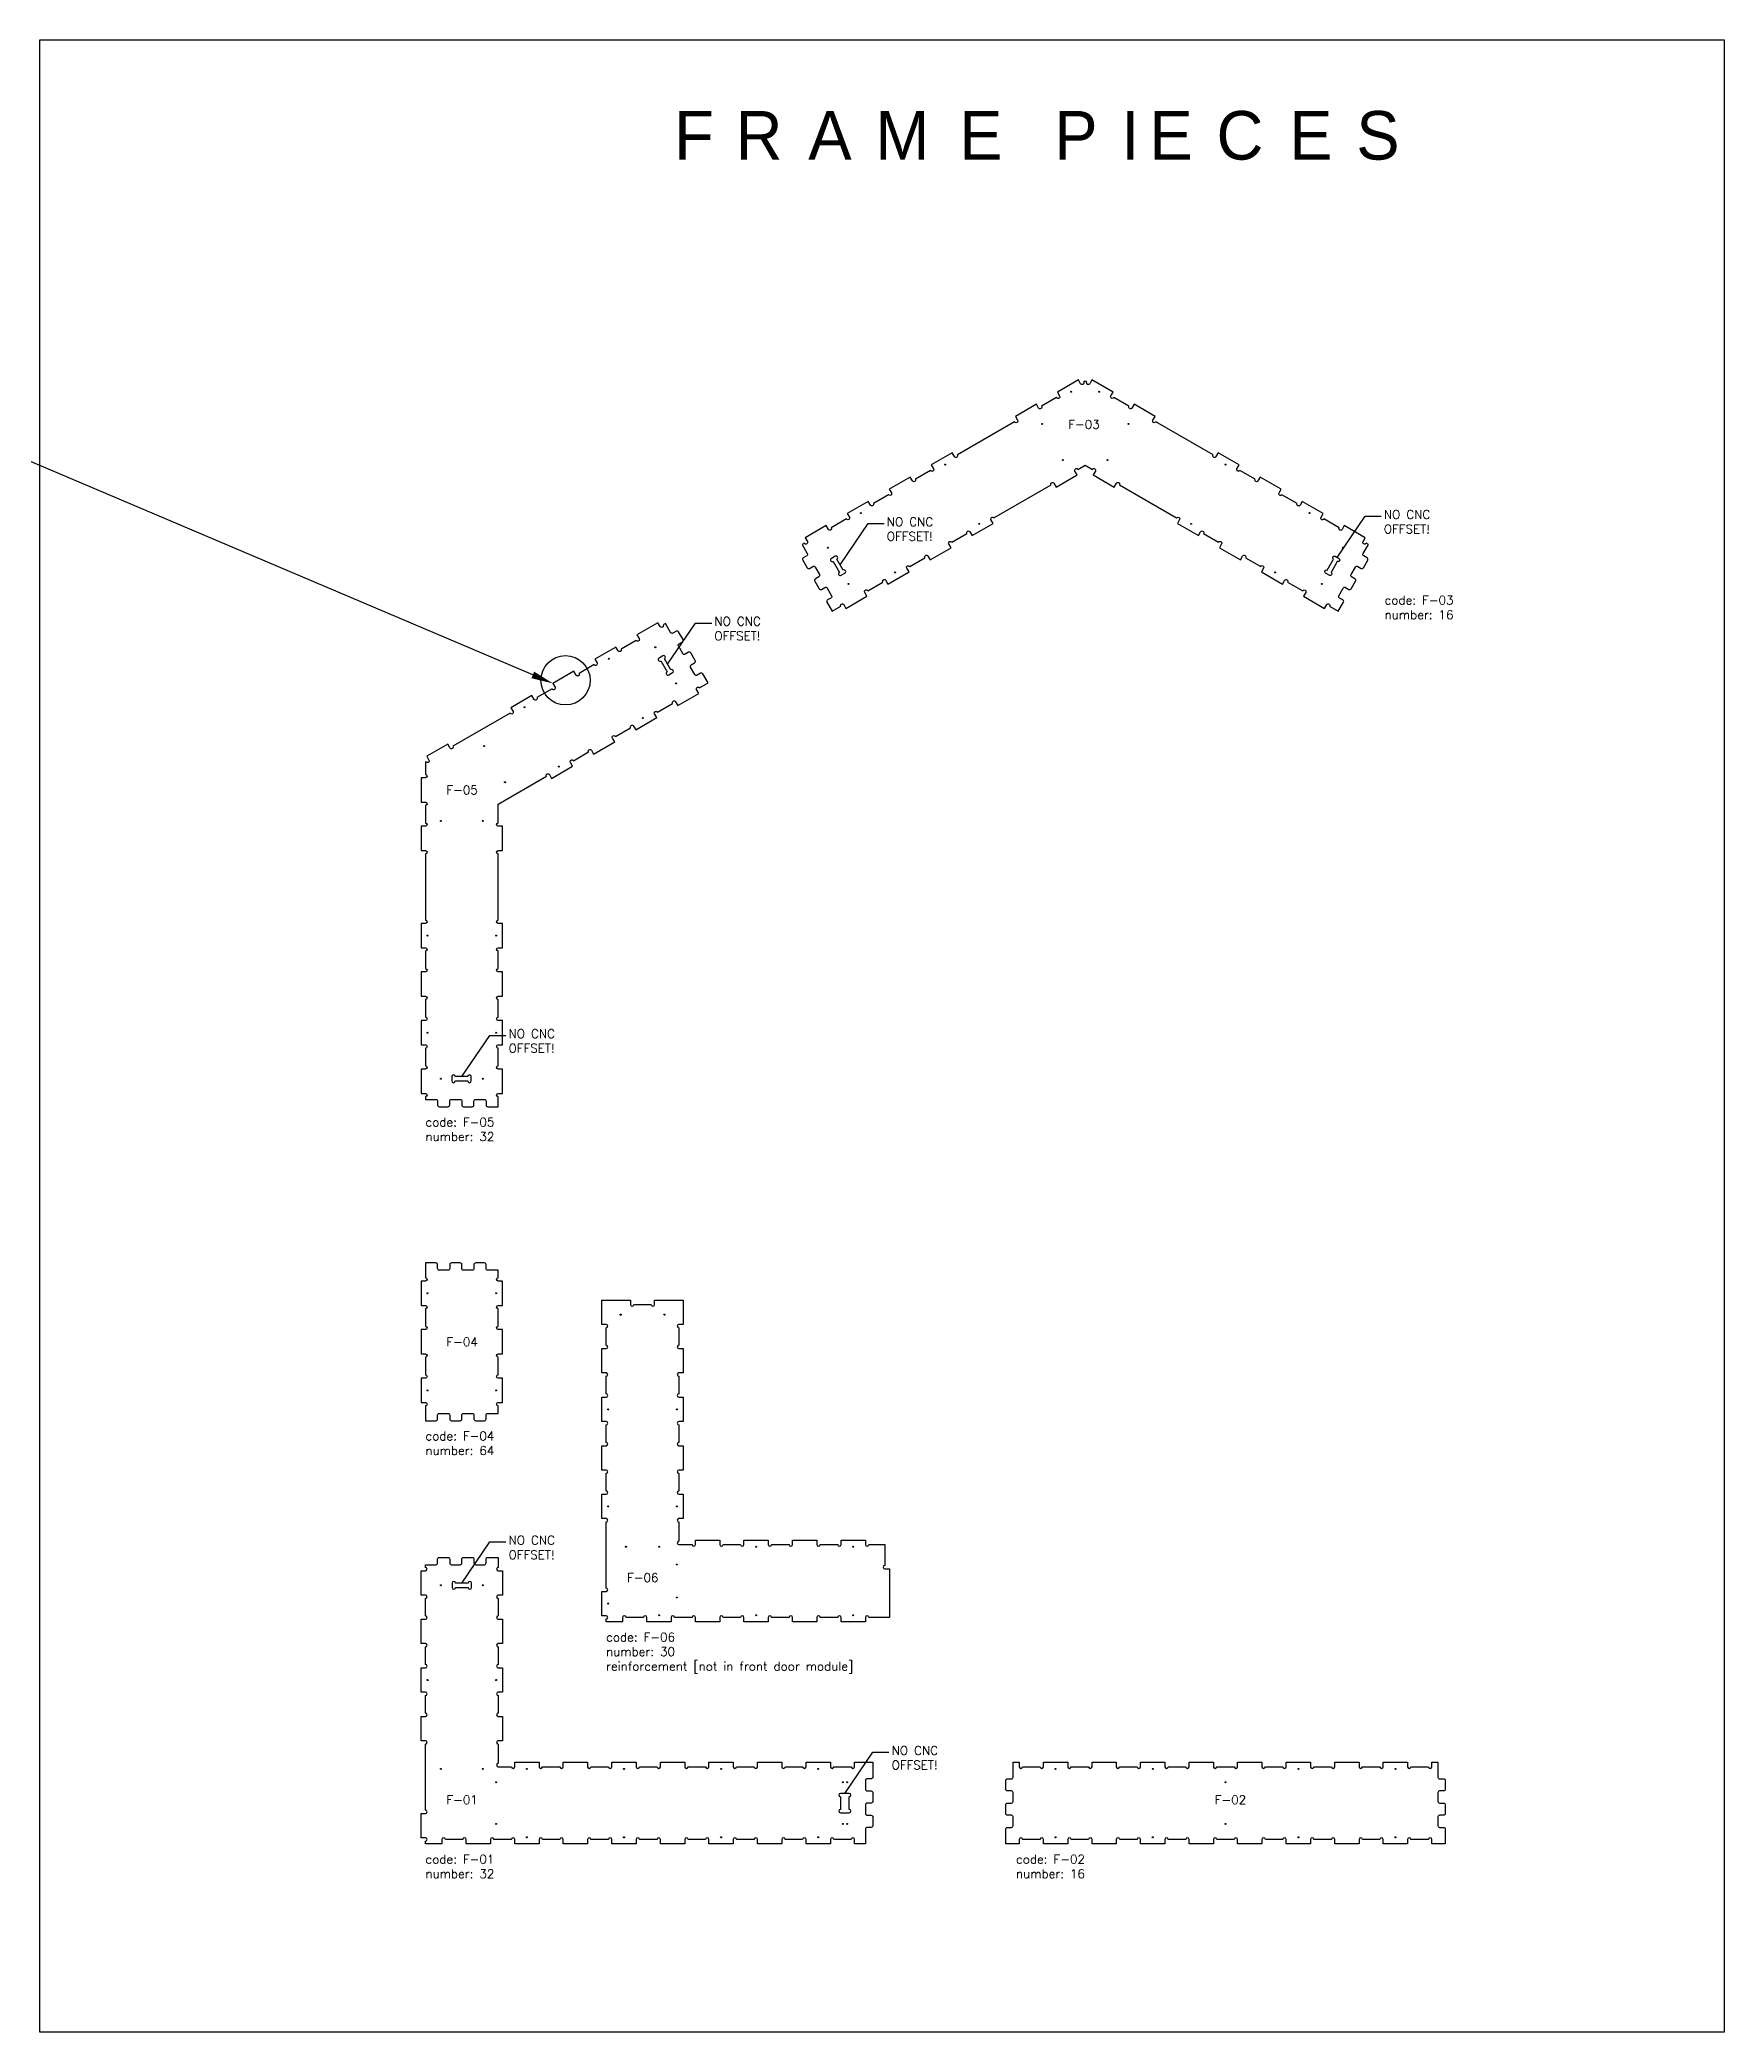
# Model space of a CAD drawing. Header units: millimetres. Extents: x -2063935 to 28085, y -14264 to 11271.
# Drawn here: x -16702 to -9764, y 906 to 9112 of the extents above; entities that cross this region are included whole.
import ezdxf
from ezdxf import colors
from ezdxf.entities.mleader import LeaderData, LeaderLine
from ezdxf.math import Vec2, Vec3

# ---------------------------------------------------------------- set-up
doc = ezdxf.new("R2010")
doc.units = ezdxf.units.MM
for name, color, linetype in [('ATTENTION', 30, 'Continuous'), ('codes', 1, 'Continuous'), ('collection', 9, 'Continuous'), ('dimensions', 4, 'Continuous'), ('drill holes d4mm x 50mm screws', 3, 'Continuous'), ('text', 4, 'Continuous')]:
    doc.layers.add(name, color=color, linetype=linetype)
doc.styles.get("Standard").update_dxf_attribs({"font": 'romans.shx'})

msp = doc.modelspace()

# ---------------------------------------------------------------- texts
at = {"layer": 'codes', "char_height": 36, "attachment_point": 4}
for s, heights, insert in [('\\pi0.51558;F-03', [0], (-12465.94449, 7528.50932)), ('F-05', [36], (-15027.36765, 6022.4687)), ('F-04', [36], (-15027.36765, 3749.22114)), ('F-06', [36], (-14283.11224, 2778.2063)), ('F-01', [36], (-15027.36765, 1863.38689)), ('F-02', [36], (-11862.17878, 1863.38689))]:
    msp.add_mtext_dynamic_manual_height_columns(s, width=133.0311663, gutter_width=1, heights=heights, dxfattribs=dict(at, insert=insert))
at = {"layer": 'collection', "insert": (-14335.95505, 8819.09515), "char_height": 200, "attachment_point": 1}
msp.add_mtext_dynamic_manual_height_columns('\\pi246.93;{\\fFranklin Gothic Medium|b0|i0|c0|p34;\\T1.55;FRAME PIECES}', width=3239.9440165, gutter_width=1, heights=[0], dxfattribs=at)
at = {"layer": 'text', "char_height": 36, "attachment_point": 1}
for s, width, heights, insert in [('code: F-03{\\C1;\\P}number: 16', 902.5601066, [413.92], (-11162.35688, 6822.39268)), ('code: F-05\\Pnumber: 32', 795.5323624, [222.27381], (-15113.61414, 4672.77743)), ('code: F-04\\Pnumber: 64', 652.0232158, [253.51898], (-15113.61414, 3379.52988)), ('code: F-06\\Pnumber: 30\\Preinforcement [not in front door module]', 1165.5935521, [209.643], (-14369.35872, 2551.27929)), ('code: F-01\\Pnumber: 32', 541.2033973, [146.70179], (-15113.61414, 1636.45988)), ('code: F-02\\Pnumber: 16', 996.0756475, [292.14176], (-12680.61993, 1636.45988))]:
    msp.add_mtext_dynamic_manual_height_columns(s, width=width, gutter_width=1, heights=heights, dxfattribs=dict(at, insert=insert))

# ---------------------------------------------------------------- blocks, each defined once
blk = doc.blocks.new('NO_CNC-OFFSET')
at = {"layer": 'dimensions'}
blk.add_lwpolyline([(0, 0), (115.3, 169.6), (181.6, 169.6)], dxfattribs=at)
at = {"layer": 'dimensions', "insert": (192.4, 194.8), "char_height": 36, "attachment_point": 1}
blk.add_mtext_dynamic_manual_height_columns('NO CNC \\POFFSET!', width=972.986, gutter_width=1, heights=[0], dxfattribs=at)

# ---------------------------------------------------------------- linework, layer by layer
at = {"color": 2}
for points in [[(-11588.29017, 7261.43161), (-11674.89271, 7311.43161), (-11683.89271, 7295.84315, -1), (-11696.01707, 7302.84315), (-11758.3709, 7338.84315, -1), (-11770.49525, 7345.84315), (-11761.49525, 7361.43161), (-11848.0978, 7411.43161), (-11857.0978, 7395.84315, -1), (-11869.22215, 7402.84315), (-12104.78106, 7538.84315, -1), (-12116.90542, 7545.84315), (-12107.90542, 7561.43161), (-12194.50796, 7611.43161), (-12203.50796, 7595.84315, -1), (-12215.63231, 7602.84315), (-12277.98614, 7638.84315, -1), (-12290.1105, 7645.84315), (-12281.1105, 7661.43161), (-12367.71304, 7711.43161), (-12376.71304, 7695.84315, -1), (-12388.83739, 7702.84315), (-12395.61414, 7706.75571), (-12402.39088, 7702.84315, -1), (-12414.51523, 7695.84315), (-12423.51523, 7711.43161), (-12510.11777, 7661.43161), (-12501.11777, 7645.84315, -1), (-12513.24213, 7638.84315), (-12575.59596, 7602.84315, -1), (-12587.72031, 7595.84315), (-12596.72031, 7611.43161), (-12683.32285, 7561.43161), (-12674.32285, 7545.84315, -1), (-12686.44721, 7538.84315), (-12922.00612, 7402.84315, -1), (-12934.13048, 7395.84315), (-12943.13048, 7411.43161), (-13029.73302, 7361.43161), (-13020.73302, 7345.84315, -1), (-13032.85737, 7338.84315), (-13095.2112, 7302.84315, -1), (-13107.33556, 7295.84315), (-13116.33556, 7311.43161), (-13202.9381, 7261.43161), (-13193.9381, 7245.84315, -1), (-13206.06245, 7238.84315), (-13268.41628, 7202.84315, -1), (-13280.54064, 7195.84315), (-13289.54064, 7211.43161), (-13376.14318, 7161.43161), (-13367.14318, 7145.84315, -1), (-13379.26753, 7138.84315), (-13441.62136, 7102.84315, -1), (-13453.74572, 7095.84315), (-13462.74572, 7111.43161), (-13549.34826, 7061.43161), (-13540.34826, 7045.84315, -1), (-13552.47261, 7038.84315), (-13561.99889, 7033.34315), (-13540.49889, 6996.10406, -0.4142135624), (-13543.06107, 6986.54188), (-13556.91748, 6978.54188, 0.4142135624), (-13559.47966, 6968.97971), (-13541.47966, 6937.80279, 0.4142135624), (-13531.91748, 6935.24061), (-13518.06107, 6943.24061, -0.4142135624), (-13508.49889, 6940.67844), (-13490.49889, 6909.50152, -0.4142135624), (-13493.06107, 6899.93934), (-13506.91748, 6891.93934, 0.4142135624), (-13509.47966, 6882.37717), (-13491.47966, 6851.20025, 0.4142135624), (-13481.91748, 6848.63807), (-13468.06107, 6856.63807, -0.4142135624), (-13458.49889, 6854.0759), (-13440.49889, 6822.89898, -0.4142135624), (-13443.06107, 6813.3368), (-13456.91748, 6805.3368, 0.4142135624), (-13459.47966, 6795.77462), (-13437.97966, 6758.53553), (-13402.47261, 6779.03553, -1), (-13390.34826, 6786.03553), (-13381.34826, 6770.44708), (-13294.74572, 6820.44708), (-13303.74572, 6836.03553, -1), (-13291.62136, 6843.03553), (-13229.26753, 6879.03553, -1), (-13217.14318, 6886.03553), (-13208.14318, 6870.44708), (-13121.54064, 6920.44708), (-13130.54064, 6936.03553, -1), (-13118.41628, 6943.03553), (-13056.06245, 6979.03553, -1), (-13043.9381, 6986.03553), (-13034.9381, 6970.44708), (-12948.33556, 7020.44708), (-12957.33556, 7036.03553, -1), (-12945.2112, 7043.03553), (-12882.85737, 7079.03553, -1), (-12870.73302, 7086.03553), (-12861.73302, 7070.44708), (-12775.13048, 7120.44708), (-12784.13048, 7136.03553, -1), (-12772.00612, 7143.03553), (-12536.44721, 7279.03553, -1), (-12524.32285, 7286.03553), (-12515.32285, 7270.44708), (-12428.72031, 7320.44708), (-12437.72031, 7336.03553, -1), (-12425.59596, 7343.03553), (-12395.61414, 7360.34555), (-12365.63231, 7343.03553, -1), (-12353.50796, 7336.03553), (-12362.50796, 7320.44708), (-12275.90542, 7270.44708), (-12266.90542, 7286.03553, -1), (-12254.78106, 7279.03553), (-12019.22215, 7143.03553, -1), (-12007.0978, 7136.03553), (-12016.0978, 7120.44708), (-11929.49525, 7070.44708), (-11920.49525, 7086.03553, -1), (-11908.3709, 7079.03553), (-11846.01707, 7043.03553, -1), (-11833.89271, 7036.03553), (-11842.89271, 7020.44708), (-11756.29017, 6970.44708), (-11747.29017, 6986.03553, -1), (-11735.16582, 6979.03553), (-11672.81199, 6943.03553, -1), (-11660.68763, 6936.03553), (-11669.68763, 6920.44708), (-11583.08509, 6870.44708), (-11574.08509, 6886.03553, -1), (-11561.96074, 6879.03553), (-11499.60691, 6843.03553, -1), (-11487.48255, 6836.03553), (-11496.48255, 6820.44708), (-11409.88001, 6770.44708), (-11400.88001, 6786.03553, -1), (-11388.75566, 6779.03553), (-11353.24862, 6758.53553), (-11331.74862, 6795.77462, 0.4142135624), (-11334.31079, 6805.3368), (-11348.1672, 6813.3368, -0.4142135624), (-11350.72938, 6822.89898), (-11332.72938, 6854.0759, -0.4142135624), (-11323.1672, 6856.63807), (-11309.31079, 6848.63807, 0.4142135624), (-11299.74862, 6851.20025), (-11281.74862, 6882.37717, 0.4142135624), (-11284.31079, 6891.93934), (-11298.1672, 6899.93934, -0.4142135624), (-11300.72938, 6909.50152), (-11282.72938, 6940.67844, -0.4142135624), (-11273.1672, 6943.24061), (-11259.31079, 6935.24061, 0.4142135624), (-11249.74862, 6937.80279), (-11231.74862, 6968.97971, 0.4142135624), (-11234.31079, 6978.54188), (-11248.1672, 6986.54188, -0.4142135624), (-11250.72938, 6996.10406), (-11229.22938, 7033.34315), (-11238.75566, 7038.84315, -1), (-11250.88001, 7045.84315), (-11241.88001, 7061.43161), (-11328.48255, 7111.43161), (-11337.48255, 7095.84315, -1), (-11349.60691, 7102.84315), (-11411.96074, 7138.84315, -1), (-11424.08509, 7145.84315), (-11415.08509, 7161.43161), (-11501.68763, 7211.43161), (-11510.68763, 7195.84315, -1), (-11522.81199, 7202.84315), (-11585.16582, 7238.84315, -1), (-11597.29017, 7245.84315), (-11588.29017, 7261.43161)], [(-15131.61414, 5172.92029), (-15113.61414, 5172.92029, -1), (-15113.61414, 5158.92029), (-15113.61414, 5086.92029, -1), (-15113.61414, 5072.92029), (-15131.61414, 5072.92029), (-15131.61414, 4972.92029), (-15113.61414, 4972.92029, -1), (-15113.61414, 4958.92029), (-15113.61414, 4886.92029, -1), (-15113.61414, 4872.92029), (-15131.61414, 4872.92029), (-15131.61414, 4772.92029), (-15113.61414, 4772.92029, -1), (-15113.61414, 4758.92029), (-15113.61414, 4747.92029), (-15070.61414, 4747.92029, -0.4142135624), (-15063.61414, 4740.92029), (-15063.61414, 4724.92029, 0.4142135624), (-15056.61414, 4717.92029), (-15020.61414, 4717.92029, 0.4142135624), (-15013.61414, 4724.92029), (-15013.61414, 4740.92029, -0.4142135624), (-15006.61414, 4747.92029), (-14970.61414, 4747.92029, -0.4142135624), (-14963.61414, 4740.92029), (-14963.61414, 4724.92029, 0.4142135624), (-14956.61414, 4717.92029), (-14920.61414, 4717.92029, 0.4142135624), (-14913.61414, 4724.92029), (-14913.61414, 4740.92029, -0.4142135624), (-14906.61414, 4747.92029), (-14870.61414, 4747.92029, -0.4142135624), (-14863.61414, 4740.92029), (-14863.61414, 4724.92029, 0.4142135624), (-14856.61414, 4717.92029), (-14813.61414, 4717.92029), (-14813.61414, 4758.92029, -1), (-14813.61414, 4772.92029), (-14795.61414, 4772.92029), (-14795.61414, 4872.92029), (-14813.61414, 4872.92029, -1), (-14813.61414, 4886.92029), (-14813.61414, 4958.92029, -1), (-14813.61414, 4972.92029), (-14795.61414, 4972.92029), (-14795.61414, 5072.92029), (-14813.61414, 5072.92029, -1), (-14813.61414, 5086.92029), (-14813.61414, 5158.92029, -1), (-14813.61414, 5172.92029), (-14795.61414, 5172.92029), (-14795.61414, 5272.92029), (-14813.61414, 5272.92029, -1), (-14813.61414, 5286.92029), (-14813.61414, 5358.92029, -1), (-14813.61414, 5372.92029), (-14795.61414, 5372.92029), (-14795.61414, 5472.92029), (-14813.61414, 5472.92029, -1), (-14813.61414, 5486.92029), (-14813.61414, 5758.92029, -1), (-14813.61414, 5772.92029), (-14795.61414, 5772.92029), (-14795.61414, 5872.92029), (-14813.61414, 5872.92029, -1), (-14813.61414, 5886.92029), (-14813.61414, 5964.3126), (-14614.90818, 6079.03553, -1), (-14602.78382, 6086.03553), (-14593.78382, 6070.44708), (-14507.18128, 6120.44708), (-14516.18128, 6136.03553, -1), (-14504.05693, 6143.03553), (-14441.7031, 6179.03553, -1), (-14429.57874, 6186.03553), (-14420.57874, 6170.44708), (-14333.9762, 6220.44708), (-14342.9762, 6236.03553, -1), (-14330.85185, 6243.03553), (-14268.49802, 6279.03553, -1), (-14256.37366, 6286.03553), (-14247.37366, 6270.44708), (-14160.77112, 6320.44708), (-14169.77112, 6336.03553, -1), (-14157.64677, 6343.03553), (-14095.29294, 6379.03553, -1), (-14083.16858, 6386.03553), (-14074.16858, 6370.44708), (-13987.56604, 6420.44708), (-13996.56604, 6436.03553, -1), (-13984.44168, 6443.03553), (-13948.93464, 6463.53553), (-13970.43464, 6500.77462, 0.4142135624), (-13979.99682, 6503.3368), (-13993.85323, 6495.3368, -0.4142135624), (-14003.41541, 6497.89898), (-14021.41541, 6529.0759, -0.4142135624), (-14018.85323, 6538.63807), (-14004.99682, 6546.63807, 0.4142135624), (-14002.43464, 6556.20025), (-14020.43464, 6587.37717, 0.4142135624), (-14029.99682, 6589.93934), (-14043.85323, 6581.93934, -0.4142135624), (-14053.41541, 6584.50152), (-14071.41541, 6615.67844, -0.4142135624), (-14068.85323, 6625.24061), (-14054.99682, 6633.24061, 0.4142135624), (-14052.43464, 6642.80279), (-14070.43464, 6673.97971, 0.4142135624), (-14079.99682, 6676.54188), (-14093.85323, 6668.54188, -0.4142135624), (-14103.41541, 6671.10406), (-14124.91541, 6708.34315), (-14134.44168, 6702.84315, -1), (-14146.56604, 6695.84315), (-14155.56604, 6711.43161), (-14242.16858, 6661.43161), (-14233.16858, 6645.84315, -1), (-14245.29294, 6638.84315), (-14307.64677, 6602.84315, -1), (-14319.77112, 6595.84315), (-14328.77112, 6611.43161), (-14415.37366, 6561.43161), (-14406.37366, 6545.84315, -1), (-14418.49802, 6538.84315), (-14480.85185, 6502.84315, -1), (-14492.9762, 6495.84315), (-14501.9762, 6511.43161), (-14588.57874, 6461.43161), (-14579.57874, 6445.84315, -1), (-14591.7031, 6438.84315), (-14654.05693, 6402.84315, -1), (-14666.18128, 6395.84315), (-14675.18128, 6411.43161), (-14761.78382, 6361.43161), (-14752.78382, 6345.84315, -1), (-14764.90818, 6338.84315), (-15000.46709, 6202.84315, -1), (-15012.59144, 6195.84315), (-15021.59144, 6211.43161), (-15108.19398, 6161.43161), (-15099.19398, 6145.84315, -1), (-15111.31834, 6138.84315), (-15113.61414, 6137.51768), (-15113.61414, 6086.92029, -1), (-15113.61414, 6072.92029), (-15131.61414, 6072.92029), (-15131.61414, 5972.92029), (-15113.61414, 5972.92029, -1), (-15113.61414, 5958.92029), (-15113.61414, 5886.92029, -1), (-15113.61414, 5872.92029), (-15131.61414, 5872.92029), (-15131.61414, 5772.92029), (-15113.61414, 5772.92029, -1), (-15113.61414, 5758.92029), (-15113.61414, 5486.92029, -1), (-15113.61414, 5472.92029), (-15131.61414, 5472.92029), (-15131.61414, 5372.92029), (-15113.61414, 5372.92029, -1), (-15113.61414, 5358.92029), (-15113.61414, 5286.92029, -1), (-15113.61414, 5272.92029), (-15131.61414, 5272.92029), (-15131.61414, 5172.92029)], [(-15131.61414, 3699.67273), (-15113.61414, 3699.67273, -1), (-15113.61414, 3685.67273), (-15113.61414, 3613.67273, -1), (-15113.61414, 3599.67273), (-15131.61414, 3599.67273), (-15131.61414, 3499.67273), (-15113.61414, 3499.67273, -1), (-15113.61414, 3485.67273), (-15113.61414, 3424.67273), (-15070.61414, 3424.67273, 0.4142135624), (-15063.61414, 3431.67273), (-15063.61414, 3447.67273, -0.4142135624), (-15056.61414, 3454.67273), (-15020.61414, 3454.67273, -0.4142135624), (-15013.61414, 3447.67273), (-15013.61414, 3431.67273, 0.4142135624), (-15006.61414, 3424.67273), (-14970.61414, 3424.67273, 0.4142135624), (-14963.61414, 3431.67273), (-14963.61414, 3447.67273, -0.4142135624), (-14956.61414, 3454.67273), (-14920.61414, 3454.67273, -0.4142135624), (-14913.61414, 3447.67273), (-14913.61414, 3431.67273, 0.4142135624), (-14906.61414, 3424.67273), (-14870.61414, 3424.67273, 0.4142135624), (-14863.61414, 3431.67273), (-14863.61414, 3447.67273, -0.4142135624), (-14856.61414, 3454.67273), (-14813.61414, 3454.67273), (-14813.61414, 3485.67273, -1), (-14813.61414, 3499.67273), (-14795.61414, 3499.67273), (-14795.61414, 3599.67273), (-14813.61414, 3599.67273, -1), (-14813.61414, 3613.67273), (-14813.61414, 3685.67273, -1), (-14813.61414, 3699.67273), (-14795.61414, 3699.67273), (-14795.61414, 3799.67273), (-14813.61414, 3799.67273, -1), (-14813.61414, 3813.67273), (-14813.61414, 3885.67273, -1), (-14813.61414, 3899.67273), (-14795.61414, 3899.67273), (-14795.61414, 3999.67273), (-14813.61414, 3999.67273, -1), (-14813.61414, 4013.67273), (-14813.61414, 4044.67273), (-14856.61414, 4044.67273, -0.4142135624), (-14863.61414, 4051.67273), (-14863.61414, 4067.67273, 0.4142135624), (-14870.61414, 4074.67273), (-14906.61414, 4074.67273, 0.4142135624), (-14913.61414, 4067.67273), (-14913.61414, 4051.67273, -0.4142135624), (-14920.61414, 4044.67273), (-14956.61414, 4044.67273, -0.4142135624), (-14963.61414, 4051.67273), (-14963.61414, 4067.67273, 0.4142135624), (-14970.61414, 4074.67273), (-15006.61414, 4074.67273, 0.4142135624), (-15013.61414, 4067.67273), (-15013.61414, 4051.67273, -0.4142135624), (-15020.61414, 4044.67273), (-15056.61414, 4044.67273, -0.4142135624), (-15063.61414, 4051.67273), (-15063.61414, 4067.67273, 0.4142135624), (-15070.61414, 4074.67273), (-15113.61414, 4074.67273), (-15113.61414, 4013.67273, -1), (-15113.61414, 3999.67273), (-15131.61414, 3999.67273), (-15131.61414, 3899.67273), (-15113.61414, 3899.67273, -1), (-15113.61414, 3885.67273), (-15113.61414, 3813.67273, -1), (-15113.61414, 3799.67273), (-15131.61414, 3799.67273), (-15131.61414, 3699.67273)], [(-13201.35872, 2614.42214), (-13287.35872, 2614.42214, 1), (-13301.35872, 2614.42214), (-13301.35872, 2596.42214), (-13401.35872, 2596.42214), (-13401.35872, 2614.42214, 1), (-13415.35872, 2614.42214), (-13487.35872, 2614.42214, 1), (-13501.35872, 2614.42214), (-13501.35872, 2596.42214), (-13601.35872, 2596.42214), (-13601.35872, 2614.42214, 1), (-13615.35872, 2614.42214), (-13687.35872, 2614.42214, 1), (-13701.35872, 2614.42214), (-13701.35872, 2596.42214), (-13801.35872, 2596.42214), (-13801.35872, 2614.42214, 1), (-13815.35872, 2614.42214), (-13887.35872, 2614.42214, 1), (-13901.35872, 2614.42214), (-13901.35872, 2596.42214), (-14001.35872, 2596.42214), (-14001.35872, 2614.42214, 1), (-14015.35872, 2614.42214), (-14087.35872, 2614.42214, 1), (-14101.35872, 2614.42214), (-14101.35872, 2596.42214), (-14201.35872, 2596.42214), (-14201.35872, 2614.42214, 1), (-14215.35872, 2614.42214), (-14287.35872, 2614.42214, 1), (-14301.35872, 2614.42214), (-14301.35872, 2596.42214), (-14369.35872, 2596.42214), (-14369.35872, 2607.42214, 1), (-14369.35872, 2621.42214), (-14387.35872, 2621.42214), (-14387.35872, 2721.42214), (-14369.35872, 2721.42214, 1), (-14369.35872, 2735.42214), (-14369.35872, 3007.42214, 1), (-14369.35872, 3021.42214), (-14387.35872, 3021.42214), (-14387.35872, 3121.42214), (-14369.35872, 3121.42214, 1), (-14369.35872, 3135.42214), (-14369.35872, 3207.42214, 1), (-14369.35872, 3221.42214), (-14387.35872, 3221.42214), (-14387.35872, 3321.42214), (-14369.35872, 3321.42214, 1), (-14369.35872, 3335.42214), (-14369.35872, 3407.42214, 1), (-14369.35872, 3421.42214), (-14387.35872, 3421.42214), (-14387.35872, 3521.42214), (-14369.35872, 3521.42214, 1), (-14369.35872, 3535.42214), (-14369.35872, 3607.42214, 1), (-14369.35872, 3621.42214), (-14387.35872, 3621.42214), (-14387.35872, 3721.42214), (-14369.35872, 3721.42214, 1), (-14369.35872, 3735.42214), (-14369.35872, 3807.42214, 1), (-14369.35872, 3821.42214), (-14387.35872, 3821.42214), (-14387.35872, 3921.42214), (-14269.35872, 3921.42214), (-14269.35872, 3903.42214, 1), (-14255.35872, 3903.42214), (-14183.35872, 3903.42214, 1), (-14169.35872, 3903.42214), (-14169.35872, 3921.42214), (-14051.35872, 3921.42214), (-14051.35872, 3821.42214), (-14069.35872, 3821.42214, 1), (-14069.35872, 3807.42214), (-14069.35872, 3735.42214, 1), (-14069.35872, 3721.42214), (-14051.35872, 3721.42214), (-14051.35872, 3621.42214), (-14069.35872, 3621.42214, 1), (-14069.35872, 3607.42214), (-14069.35872, 3535.42214, 1), (-14069.35872, 3521.42214), (-14051.35872, 3521.42214), (-14051.35872, 3421.42214), (-14069.35872, 3421.42214, 1), (-14069.35872, 3407.42214), (-14069.35872, 3335.42214, 1), (-14069.35872, 3321.42214), (-14051.35872, 3321.42214), (-14051.35872, 3221.42214), (-14069.35872, 3221.42214, 1), (-14069.35872, 3207.42214), (-14069.35872, 3135.42214, 1), (-14069.35872, 3121.42214), (-14051.35872, 3121.42214), (-14051.35872, 3021.42214), (-14069.35872, 3021.42214, 1), (-14069.35872, 3007.42214), (-14069.35872, 2928.42214, 1), (-14069.35872, 2914.42214), (-14015.35872, 2914.42214, 1), (-14001.35872, 2914.42214), (-14001.35872, 2932.42214), (-13901.35872, 2932.42214), (-13901.35872, 2914.42214, 1), (-13887.35872, 2914.42214), (-13815.35872, 2914.42214, 1), (-13801.35872, 2914.42214), (-13801.35872, 2932.42214), (-13701.35872, 2932.42214), (-13701.35872, 2914.42214, 1), (-13687.35872, 2914.42214), (-13615.35872, 2914.42214, 1), (-13601.35872, 2914.42214), (-13601.35872, 2932.42214), (-13501.35872, 2932.42214), (-13501.35872, 2914.42214, 1), (-13487.35872, 2914.42214), (-13415.35872, 2914.42214, 1), (-13401.35872, 2914.42214), (-13401.35872, 2932.42214), (-13301.35872, 2932.42214), (-13301.35872, 2914.42214, 1), (-13287.35872, 2914.42214), (-13221.35872, 2914.42214), (-13221.35872, 2828.42214, 1), (-13221.35872, 2814.42214), (-13201.35872, 2814.42214), (-13201.35872, 2614.42214, -0.000017722), (-13201.35872, 2614.42264)], [(-13745.61414, 2017.60273), (-13645.61414, 2017.60273), (-13645.61414, 1999.60273, 1), (-13631.61414, 1999.60273), (-13559.61414, 1999.60273, 1), (-13545.61414, 1999.60273), (-13545.61414, 2017.60273), (-13445.61414, 2017.60273), (-13445.61414, 1999.60273, 1), (-13431.61414, 1999.60273), (-13359.61414, 1999.60273, 1), (-13345.61414, 1999.60273), (-13345.61414, 2017.60273), (-13270.61414, 2017.60273), (-13270.61414, 1956.60273, -0.4142135624), (-13277.61414, 1949.60273), (-13293.61414, 1949.60273, 0.4142135624), (-13300.61414, 1942.60273), (-13300.61414, 1906.60273, 0.4142135624), (-13293.61414, 1899.60273), (-13277.61414, 1899.60273, -0.4142135624), (-13270.61414, 1892.60273), (-13270.61414, 1856.60273, -0.4142135624), (-13277.61414, 1849.60273), (-13293.61414, 1849.60273, 0.4142135624), (-13300.61414, 1842.60273), (-13300.61414, 1806.60273, 0.4142135624), (-13293.61414, 1799.60273), (-13277.61414, 1799.60273, -0.4142135624), (-13270.61414, 1792.60273), (-13270.61414, 1756.60273, -0.4142135624), (-13277.61414, 1749.60273), (-13293.61414, 1749.60273, 0.4142135624), (-13300.61414, 1742.60273), (-13300.61414, 1681.60273), (-13345.61414, 1681.60273), (-13345.61414, 1699.60273, 1), (-13359.61414, 1699.60273), (-13431.61414, 1699.60273, 1), (-13445.61414, 1699.60273), (-13445.61414, 1681.60273), (-13545.61414, 1681.60273), (-13545.61414, 1699.60273, 1), (-13559.61414, 1699.60273), (-13631.61414, 1699.60273, 1), (-13645.61414, 1699.60273), (-13645.61414, 1681.60273), (-13745.61414, 1681.60273), (-13745.61414, 1699.60273, 1), (-13759.61414, 1699.60273), (-13831.61414, 1699.60273, 1), (-13845.61414, 1699.60273), (-13845.61414, 1681.60273), (-13945.61414, 1681.60273), (-13945.61414, 1699.60273, 1), (-13959.61414, 1699.60273), (-14031.61414, 1699.60273, 1), (-14045.61414, 1699.60273), (-14045.61414, 1681.60273), (-14145.61414, 1681.60273), (-14145.61414, 1699.60273, 1), (-14159.61414, 1699.60273), (-14231.61414, 1699.60273, 1), (-14245.61414, 1699.60273), (-14245.61414, 1681.60273), (-14345.61414, 1681.60273), (-14345.61414, 1699.60273, 1), (-14359.61414, 1699.60273), (-14431.61414, 1699.60273, 1), (-14445.61414, 1699.60273), (-14445.61414, 1681.60273), (-14545.61414, 1681.60273), (-14545.61414, 1699.60273, 1), (-14559.61414, 1699.60273), (-14631.61414, 1699.60273, 1), (-14645.61414, 1699.60273), (-14645.61414, 1681.60273), (-14745.61414, 1681.60273), (-14745.61414, 1699.60273, 1), (-14759.61414, 1699.60273), (-14831.61414, 1699.60273, 1), (-14845.61414, 1699.60273), (-14845.61414, 1681.60273), (-14945.61414, 1681.60273), (-14945.61414, 1699.60273, 1), (-14959.61414, 1699.60273), (-15031.61414, 1699.60273, 1), (-15045.61414, 1699.60273), (-15045.61414, 1681.60273), (-15113.61414, 1681.60273), (-15113.61414, 1692.60273, 1), (-15113.61414, 1706.60273), (-15131.61414, 1706.60273), (-15131.61414, 1806.60273), (-15113.61414, 1806.60273, 1), (-15113.61414, 1820.60273), (-15113.61414, 2092.60273, 1), (-15113.61414, 2106.60273), (-15131.61414, 2106.60273), (-15131.61414, 2206.60273), (-15113.61414, 2206.60273, 1), (-15113.61414, 2220.60273), (-15113.61414, 2292.60273, 1), (-15113.61414, 2306.60273), (-15131.61414, 2306.60273), (-15131.61414, 2406.60273), (-15113.61414, 2406.60273, 1), (-15113.61414, 2420.60273), (-15113.61414, 2492.60273, 1), (-15113.61414, 2506.60273), (-15131.61414, 2506.60273), (-15131.61414, 2606.60273), (-15113.61414, 2606.60273, 1), (-15113.61414, 2620.60273), (-15113.61414, 2692.60273, 1), (-15113.61414, 2706.60273), (-15131.61414, 2706.60273), (-15131.61414, 2806.60273), (-15113.61414, 2806.60273, 1), (-15113.61414, 2820.60273), (-15113.61414, 2831.60273), (-15070.61414, 2831.60273, 0.4142135624), (-15063.61414, 2838.60273), (-15063.61414, 2854.60273, -0.4142135624), (-15056.61414, 2861.60273), (-15020.61414, 2861.60273, -0.4142135624), (-15013.61414, 2854.60273), (-15013.61414, 2838.60273, 0.4142135624), (-15006.61414, 2831.60273), (-14970.61414, 2831.60273, 0.4142135624), (-14963.61414, 2838.60273), (-14963.61414, 2854.60273, -0.4142135624), (-14956.61414, 2861.60273), (-14920.61414, 2861.60273, -0.4142135624), (-14913.61414, 2854.60273), (-14913.61414, 2838.60273, 0.4142135624), (-14906.61414, 2831.60273), (-14870.61414, 2831.60273, 0.4142135624), (-14863.61414, 2838.60273), (-14863.61414, 2854.60273, -0.4142135624), (-14856.61414, 2861.60273), (-14813.61414, 2861.60273), (-14813.61414, 2820.60273, 1), (-14813.61414, 2806.60273), (-14795.61414, 2806.60273), (-14795.61414, 2706.60273), (-14813.61414, 2706.60273, 1), (-14813.61414, 2692.60273), (-14813.61414, 2620.60273, 1), (-14813.61414, 2606.60273), (-14795.61414, 2606.60273), (-14795.61414, 2506.60273), (-14813.61414, 2506.60273, 1), (-14813.61414, 2492.60273), (-14813.61414, 2420.60273, 1), (-14813.61414, 2406.60273), (-14795.61414, 2406.60273), (-14795.61414, 2306.60273), (-14813.61414, 2306.60273, 1), (-14813.61414, 2292.60273), (-14813.61414, 2220.60273, 1), (-14813.61414, 2206.60273), (-14795.61414, 2206.60273), (-14795.61414, 2106.60273), (-14813.61414, 2106.60273, 1), (-14813.61414, 2092.60273), (-14813.61414, 2013.60273, 1), (-14813.61414, 1999.60273), (-14759.61414, 1999.60273, 1), (-14745.61414, 1999.60273), (-14745.61414, 2017.60273), (-14645.61414, 2017.60273), (-14645.61414, 1999.60273, 1), (-14631.61414, 1999.60273), (-14559.61414, 1999.60273, 1), (-14545.61414, 1999.60273), (-14545.61414, 2017.60273), (-14445.61414, 2017.60273), (-14445.61414, 1999.60273, 1), (-14431.61414, 1999.60273), (-14359.61414, 1999.60273, 1), (-14345.61414, 1999.60273), (-14345.61414, 2017.60273), (-14245.61414, 2017.60273), (-14245.61414, 1999.60273, 1), (-14231.61414, 1999.60273), (-14159.61414, 1999.60273, 1), (-14145.61414, 1999.60273), (-14145.61414, 2017.60273), (-14045.61414, 2017.60273), (-14045.61414, 1999.60273, 1), (-14031.61414, 1999.60273), (-13959.61414, 1999.60273, 1), (-13945.61414, 1999.60273), (-13945.61414, 2017.60273), (-13845.61414, 2017.60273), (-13845.61414, 1999.60273, 1), (-13831.61414, 1999.60273), (-13759.61414, 1999.60273, 1), (-13745.61414, 1999.60273), (-13745.61414, 2017.60273)], [(-12067.61993, 2017.60273), (-12067.61993, 1999.60273, 1), (-12053.61993, 1999.60273), (-11981.61993, 1999.60273, 1), (-11967.61993, 1999.60273), (-11967.61993, 2017.60273), (-11867.61993, 2017.60273), (-11867.61993, 1999.60273, 1), (-11853.61993, 1999.60273), (-11781.61993, 1999.60273, 1), (-11767.61993, 1999.60273), (-11767.61993, 2017.60273), (-11667.61993, 2017.60273), (-11667.61993, 1999.60273, 1), (-11653.61993, 1999.60273), (-11581.61993, 1999.60273, 1), (-11567.61993, 1999.60273), (-11567.61993, 2017.60273), (-11467.61993, 2017.60273), (-11467.61993, 1999.60273, 1), (-11453.61993, 1999.60273), (-11381.61993, 1999.60273, 1), (-11367.61993, 1999.60273), (-11367.61993, 2017.60273), (-11267.61993, 2017.60273), (-11267.61993, 1999.60273, 1), (-11253.61993, 1999.60273), (-11181.61993, 1999.60273, 1), (-11167.61993, 1999.60273), (-11167.61993, 2017.60273), (-11067.61993, 2017.60273), (-11067.61993, 1999.60273, 1), (-11053.61993, 1999.60273), (-10981.61993, 1999.60273, 1), (-10967.61993, 1999.60273), (-10967.61993, 2017.60273), (-10942.61993, 2017.60273), (-10942.61993, 1956.60273, 0.4142135624), (-10935.61993, 1949.60273), (-10919.61993, 1949.60273, -0.4142135624), (-10912.61993, 1942.60273), (-10912.61993, 1906.60273, -0.4142135624), (-10919.61993, 1899.60273), (-10935.61993, 1899.60273, 0.4142135624), (-10942.61993, 1892.60273), (-10942.61993, 1856.60273, 0.4142135624), (-10935.61993, 1849.60273), (-10919.61993, 1849.60273, -0.4142135624), (-10912.61993, 1842.60273), (-10912.61993, 1806.60273, -0.4142135624), (-10919.61993, 1799.60273), (-10935.61993, 1799.60273, 0.4142135624), (-10942.61993, 1792.60273), (-10942.61993, 1756.60273, 0.4142135624), (-10935.61993, 1749.60273), (-10919.61993, 1749.60273, -0.4142135624), (-10912.61993, 1742.60273), (-10912.61993, 1681.60273), (-10967.61993, 1681.60273), (-10967.61993, 1699.60273, 1), (-10981.61993, 1699.60273), (-11053.61993, 1699.60273, 1), (-11067.61993, 1699.60273), (-11067.61993, 1681.60273), (-11167.61993, 1681.60273), (-11167.61993, 1699.60273, 1), (-11181.61993, 1699.60273), (-11253.61993, 1699.60273, 1), (-11267.61993, 1699.60273), (-11267.61993, 1681.60273), (-11367.61993, 1681.60273), (-11367.61993, 1699.60273, 1), (-11381.61993, 1699.60273), (-11453.61993, 1699.60273, 1), (-11467.61993, 1699.60273), (-11467.61993, 1681.60273), (-11567.61993, 1681.60273), (-11567.61993, 1699.60273, 1), (-11581.61993, 1699.60273), (-11653.61993, 1699.60273, 1), (-11667.61993, 1699.60273), (-11667.61993, 1681.60273), (-11767.61993, 1681.60273), (-11767.61993, 1699.60273, 1), (-11781.61993, 1699.60273), (-11853.61993, 1699.60273, 1), (-11867.61993, 1699.60273), (-11867.61993, 1681.60273), (-11967.61993, 1681.60273), (-11967.61993, 1699.60273, 1), (-11981.61993, 1699.60273), (-12053.61993, 1699.60273, 1), (-12067.61993, 1699.60273), (-12067.61993, 1681.60273), (-12167.61993, 1681.60273), (-12167.61993, 1699.60273, 1), (-12181.61993, 1699.60273), (-12253.61993, 1699.60273, 1), (-12267.61993, 1699.60273), (-12267.61993, 1681.60273), (-12367.61993, 1681.60273), (-12367.61993, 1699.60273, 1), (-12381.61993, 1699.60273), (-12453.61993, 1699.60273, 1), (-12467.61993, 1699.60273), (-12467.61993, 1681.60273), (-12567.61993, 1681.60273), (-12567.61993, 1699.60273, 1), (-12581.61993, 1699.60273), (-12653.61993, 1699.60273, 1), (-12667.61993, 1699.60273), (-12667.61993, 1681.60273), (-12722.61993, 1681.60273), (-12722.61993, 1742.60273, -0.4142135624), (-12715.61993, 1749.60273), (-12699.61993, 1749.60273, 0.4142135624), (-12692.61993, 1756.60273), (-12692.61993, 1792.60273, 0.4142135624), (-12699.61993, 1799.60273), (-12715.61993, 1799.60273, -0.4142135624), (-12722.61993, 1806.60273), (-12722.61993, 1842.60273, -0.4142135624), (-12715.61993, 1849.60273), (-12699.61993, 1849.60273, 0.4142135624), (-12692.61993, 1856.60273), (-12692.61993, 1892.60273, 0.4142135624), (-12699.61993, 1899.60273), (-12715.61993, 1899.60273, -0.4142135624), (-12722.61993, 1906.60273), (-12722.61993, 1942.60273, -0.4142135624), (-12715.61993, 1949.60273), (-12699.61993, 1949.60273, 0.4142135624), (-12692.61993, 1956.60273), (-12692.61993, 2017.60273), (-12667.61993, 2017.60273), (-12667.61993, 1999.60273, 1), (-12653.61993, 1999.60273), (-12581.61993, 1999.60273, 1), (-12567.61993, 1999.60273), (-12567.61993, 2017.60273), (-12467.61993, 2017.60273), (-12467.61993, 1999.60273, 1), (-12453.61993, 1999.60273), (-12381.61993, 1999.60273, 1), (-12367.61993, 1999.60273), (-12367.61993, 2017.60273), (-12267.61993, 2017.60273), (-12267.61993, 1999.60273, 1), (-12253.61993, 1999.60273), (-12181.61993, 1999.60273, 1), (-12167.61993, 1999.60273), (-12167.61993, 2017.60273), (-12067.61993, 2017.60273)]]:
    msp.add_lwpolyline(points, format="xyb", dxfattribs=at)
for points in [[(-13425.5925, 6985.08036), (-13441.18096, 6976.08036, 1), (-13434.18096, 6963.956), (-13408.18096, 6918.92268, 1), (-13401.18096, 6906.79833), (-13385.5925, 6915.79833, 1), (-13392.5925, 6927.92268), (-13418.5925, 6972.956, 1)], [(-11365.63577, 6985.08036), (-11350.04731, 6976.08036, -1), (-11357.04731, 6963.956), (-11383.04731, 6918.92268, -1), (-11390.04731, 6906.79833), (-11405.63577, 6915.79833, -1), (-11398.63577, 6927.92268), (-11372.63577, 6972.956, -1)], [(-14135.73334, 6575.08036), (-14151.32179, 6566.08036, 1), (-14144.32179, 6553.956), (-14118.32179, 6508.92268, 1), (-14111.32179, 6496.79833), (-14095.73334, 6505.79833, 1), (-14102.73334, 6517.92268), (-14128.73334, 6562.956, 1)], [(-15005.04266, 4841.92029), (-15005.04266, 4823.92029, 1), (-14991.04266, 4823.92029), (-14939.04266, 4823.92029, 1), (-14925.04266, 4823.92029), (-14925.04266, 4841.92029, 1), (-14939.04266, 4841.92029), (-14991.04266, 4841.92029, 1)], [(-15003.61414, 2755.60273), (-15003.61414, 2737.60273, 1), (-14989.61414, 2737.60273), (-14937.61414, 2737.60273, 1), (-14923.61414, 2737.60273), (-14923.61414, 2755.60273, 1), (-14937.61414, 2755.60273), (-14989.61414, 2755.60273, 1)], [(-13403.61414, 1809.60273), (-13367.61414, 1809.60273, 1), (-13367.61414, 1823.60273), (-13367.61414, 1875.60273, 1), (-13367.61414, 1889.60273), (-13403.61414, 1889.60273, 1), (-13403.61414, 1875.60273), (-13403.61414, 1823.60273, 1)]]:
    msp.add_lwpolyline(points, format="xyb", close=True, dxfattribs=at)
at = {"layer": 'ATTENTION'}
msp.add_circle((-14536.49432, 6474.27191), 101.59471, dxfattribs=at)
at = {"layer": 'collection'}
msp.add_lwpolyline([(-16702.05284, 9112.35779), (-9763.50431, 9112.35779), (-9763.50431, 906.12007), (-16702.05284, 906.12007)], close=True, dxfattribs=at)
at = {"layer": 'drill holes d4mm x 50mm screws'}
for centre in [(-12453.3165, 7663.04893), (-12337.91177, 7663.04893), (-12573.36984, 7530.22746), (-12217.85843, 7530.22746), (-12972.93175, 7363.04893), (-12487.36984, 7381.27109), (-12303.85843, 7381.27109), (-11818.29653, 7363.04893), (-13319.34191, 7163.04893), (-11471.88636, 7163.04893), (-12831.93175, 7118.82976), (-11959.29653, 7118.82976), (-13456.38673, 7020.41753), (-11334.84154, 7020.41753), (-13178.34191, 6918.82976), (-11612.88636, 6918.82976), (-13370.38673, 6871.46116), (-11420.84154, 6871.46116), (-14358.57239, 6563.04893), (-14166.52756, 6610.41753), (-14080.52756, 6461.46116), (-14704.98255, 6363.04893), (-14217.57239, 6318.82976), (-14871.85834, 6203.19451), (-14563.98255, 6118.82976), (-14785.85834, 6054.23814), (-15049.61404, 5895.3126), (-14877.61404, 5895.3126), (-15104.61414, 5422.92029), (-14822.61414, 5422.92029), (-15104.61414, 5022.92029), (-14822.61414, 5022.92029), (-15049.61414, 4832.92029), (-14877.61414, 4832.92029), (-15104.61414, 3949.67273), (-14822.61414, 3949.67273), (-14309.35872, 3861.42214), (-14129.35872, 3861.42214), (-15104.61414, 3549.67273), (-14822.61414, 3549.67273), (-14360.35872, 3471.42214), (-14078.35872, 3471.42214), (-14360.35872, 3071.42214), (-14078.35872, 3071.42214), (-14287.35872, 2905.42214), (-14151.35872, 2905.42214), (-13751.35872, 2905.42214), (-13351.35872, 2905.42214), (-14078.35872, 2832.42214), (-15049.61414, 2746.60273), (-14877.61414, 2746.60273), (-14360.35872, 2671.42214), (-14078.35872, 2696.42214), (-14151.35872, 2623.42214), (-13751.35872, 2623.42214), (-13351.35872, 2623.42214), (-15104.61414, 2356.60273), (-14822.61414, 2356.60273), (-15049.61414, 1990.60273), (-14877.61414, 1990.60273), (-14695.61414, 1990.60273), (-14295.61414, 1990.60273), (-13895.61414, 1990.60273), (-13495.61414, 1990.60273), (-12517.61993, 1990.60273), (-12117.61993, 1990.60273), (-11517.61993, 1990.60273), (-11117.61993, 1990.60273), (-14822.61414, 1935.60273), (-13394.61414, 1935.60273), (-13376.61414, 1935.60273), (-11817.61993, 1935.60273), (-14822.61414, 1763.60273), (-13394.61414, 1763.60273), (-13376.61414, 1763.60273), (-11817.61993, 1763.60273), (-14695.61414, 1708.60273), (-14295.61414, 1708.60273), (-13895.61414, 1708.60273), (-13495.61414, 1708.60273), (-12517.61993, 1708.60273), (-12117.61993, 1708.60273), (-11517.61993, 1708.60273), (-11117.61993, 1708.60273)]:
    msp.add_circle(centre, 2, dxfattribs=at)

# ---------------------------------------------------------------- block references
for p in [(-13405.5925, 6950.43934), (-11357.84154, 6980.58036), (-14115.73334, 6540.43934), (-14963.61414, 4841.92029), (-14963.61414, 2755.60273), (-13385.61414, 1889.60273)]:
    msp.add_blockref('NO_CNC-OFFSET', p)

msp.set_redraw_order([(e.dxf.handle, doc.entitydb.next_handle()) for e in msp.query("TEXT MTEXT ATTDEF DIMENSION ARC_DIMENSION")])  # texts and dimensions are drawn at this point

# ---------------------------------------------------------------- leaders
at = {"layer": 'ATTENTION'}
ml = msp.add_multileader_mtext('Standard', dxfattribs=at)
ml.set_content('Add rounded corners!\\PAt least a few millimeters,\\Pmakes it a lot easier to assemble.', color=256)
ml.set_leader_properties()
ml.build(insert=Vec2(0, 0))
ml.multileader.update_dxf_attribs({"text_right_attachment_type": 6, "dogleg_length": 0.36, "arrow_head_size": 90, "scale": 500})
ctx = ml.context
ctx.base_point, ctx.scale, ctx.char_height, ctx.arrow_head_size, ctx.landing_gap_size, ctx.plane_origin = Vec3(-19710.84397, 7534.86816), 500, 90, 90, 45, Vec3(-14599.01753, 6554.34895)
ctx.right_attachment, ctx.text_align_type = 6, 2
notes = []
notes.append((ctx, [(0, (1, 1, 0), (-16967.98682, 7471.86816), (-1, 0), 180, [(0, [(-14588.57874, 6461.43161)], 0, [])])]))
ctx.mtext.insert, ctx.mtext.width, ctx.mtext.alignment, ctx.mtext.flow_direction = Vec3(-17192.98682, 7579.86816), 4093.4838796, 3, 5
for ctx, leaders in notes:
    for number, flags, end, landing, length, lines in leaders:
        leader = LeaderData()
        leader.index, (leader.has_last_leader_line, leader.has_dogleg_vector, leader.attachment_direction) = number, flags
        leader.last_leader_point, leader.dogleg_vector, leader.dogleg_length = Vec3(end), Vec3(landing), length
        for number, points, colour, breaks in lines:
            line = LeaderLine()
            line.index, line.vertices, line.color, line.breaks = number, Vec3.list(points), colors.encode_raw_color(colour), breaks
            leader.lines.append(line)
        ctx.leaders.append(leader)

doc.saveas('drawing.dxf')
